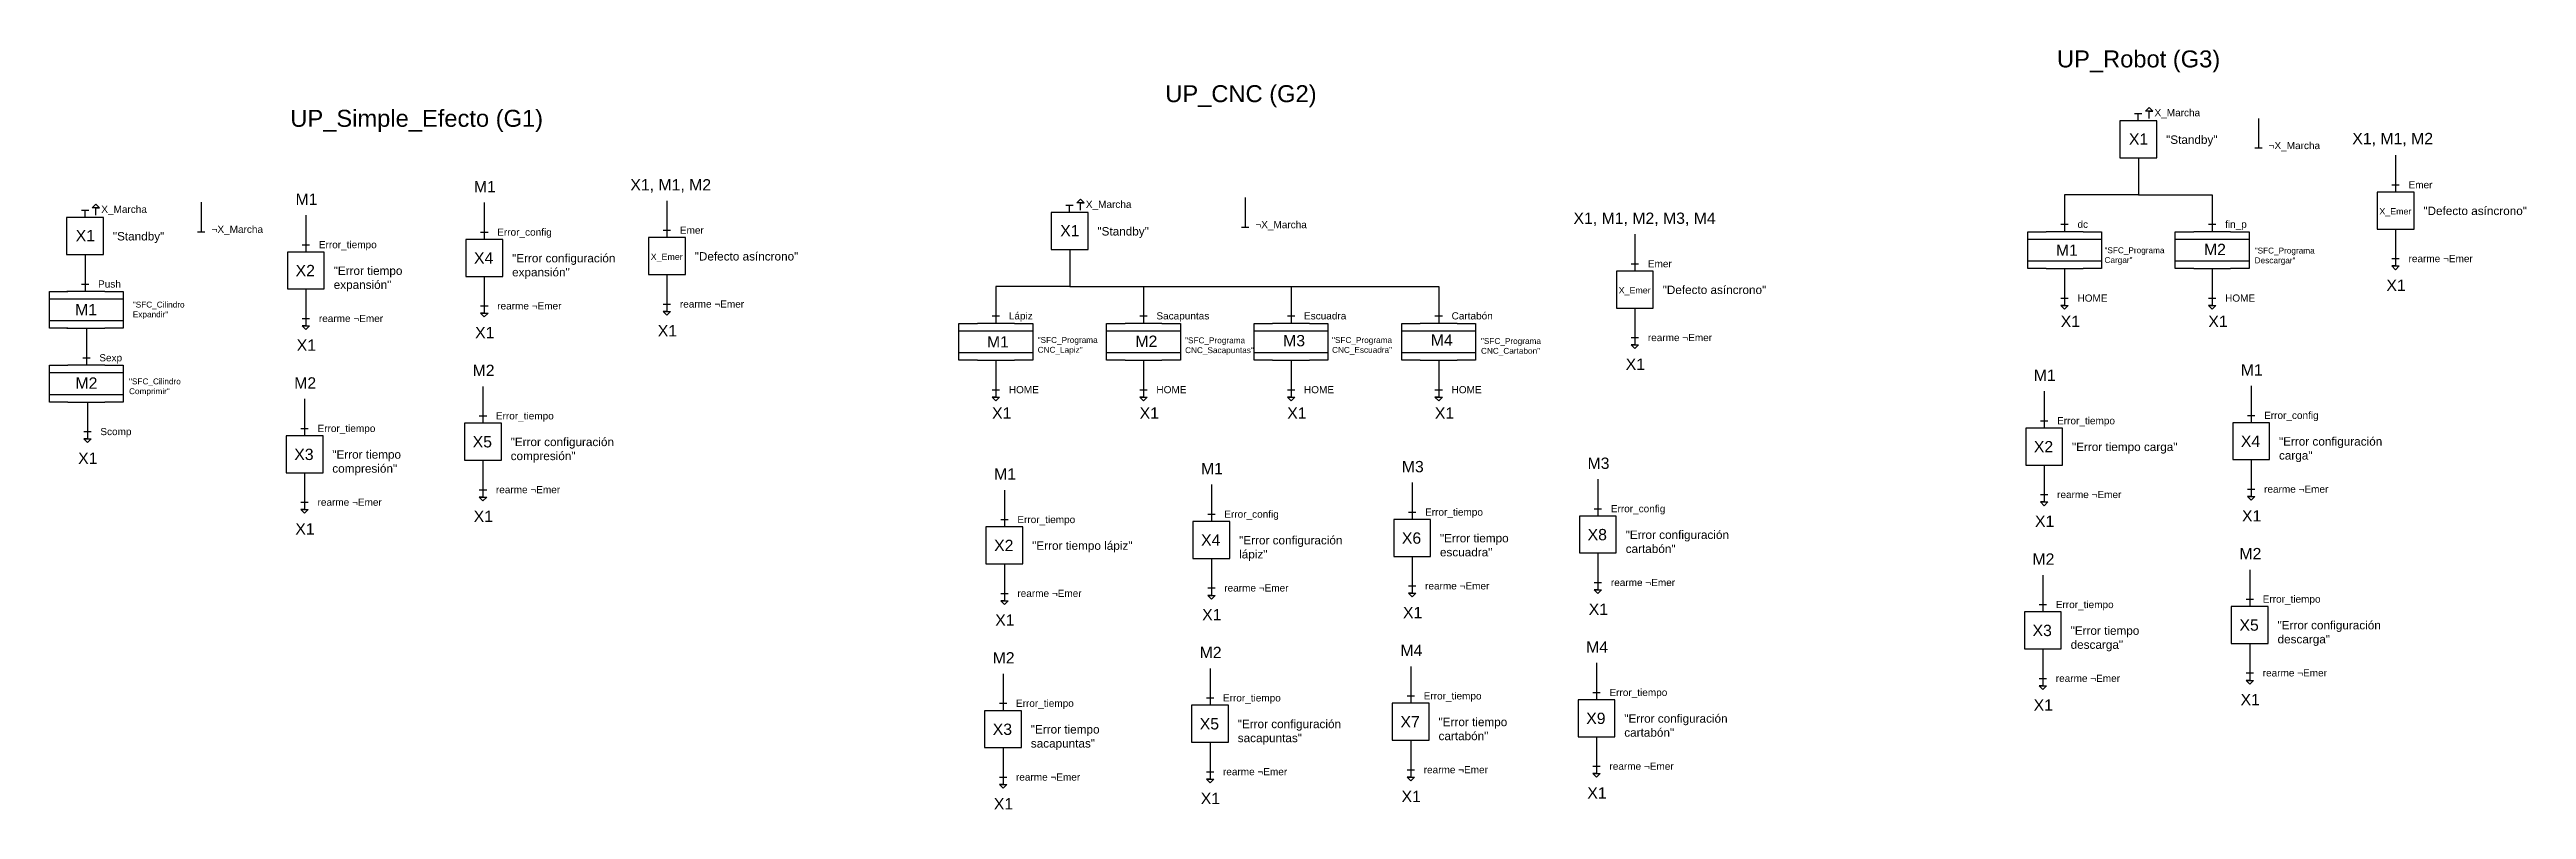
# Model space of a CAD drawing. Header units: millimetres. Extents: x -14297 to 27973, y -19860 to 17801.
# Drawn here: x -14297 to 19267, y -11492 to -1195 of the extents above; entities that cross this region are included whole.
import ezdxf

# ---------------------------------------------------------------- set-up
doc = ezdxf.new("R2010")
doc.units = ezdxf.units.MM
doc.styles.get("Standard").update_dxf_attribs({"font": 'arial.ttf'})

msp = doc.modelspace()

# ---------------------------------------------------------------- texts
at = {"attachment_point": 1}
for s, width, gutter_width, heights, insert, char_height in [('UP_Robot (G3)', 2339.69, 1149, [0], (12905, -1207), 229.77), ('UP_CNC (G2)', 2079.71, 1149, [0], (822, -1678), 229.77), ('UP_Simple_Efecto (G1)', 3539.42, 1149, [0], (-11034, -2012), 229.77), ('X_Marcha', 745.17, 485, [0], (14227, -2002), 97.1), ('X1', 783.97, 766, [0], (13880, -2331), 153.2), ('X1, M1, M2', 1295.43, 766, [0], (16907, -2324), 153.2), ('"Standby"', 582.61, 569, [0], (14384, -2359), 113.8), ('¬X_Marcha', 745.17, 485, [0], (15773, -2447), 97.1), ('M1', 359.92, 766, [0], (-8546, -2976), 153.2), ('X1, M1, M2', 1647.32, 766, [0], (-6426, -2951), 153.2), ('Emer', 496.88, 485, [0], (17669, -2979), 97.1), ('X_Marcha', 745.17, 485, [0], (-13595, -3311), 97.1), ('M1', 359.92, 766, [0], (-10963, -3146), 153.2), ('X_Marcha', 745.17, 485, [0], (-254, -3244), 97.1), ('X_Emer', 439.03, 429, [0], (17274, -3344), 85.8), ('"Defecto asíncrono"', 1466.71, 569, [0], (17870, -3324), 113.84), ('X1', 783.97, 766, [0], (-13942, -3640), 153.2), ('"Standby"', 582.61, 569, [0], (-13438, -3668), 113.8), ('¬X_Marcha', 745.17, 485, [0], (-12101, -3582), 97.1), ('Error_config', 496.88, 485, [0], (-8230, -3620), 97.09), ('Emer', 496.88, 485, [0], (-5755, -3595), 97.1), ('X1', 783.97, 766, [0], (-601, -3573), 153.2), ('"Standby"', 582.61, 569, [0], (-97, -3601), 113.8), ('¬X_Marcha', 745.17, 485, [0], (2043, -3519), 97.1), ('X1, M1, M2, M3, M4', 1907.59, 766, [0], (6354, -3404), 153.18), ('dc', 684.04, 485, [0], (13183, -3514), 97.1), ('fin_p', 684.04, 485, [0], (15183, -3514), 97.1), ('Error_tiempo', 496.88, 485, [0], (-10647, -3790), 97.09), ('X4', 783.97, 766, [0], (-8545, -3943), 153.2), ('"Error configuración expansión"', 1466.71, 569, [0], (-8029, -3965), 113.84), ('X_Emer', 439.03, 429, [0], (-6150, -3960), 85.8), ('"Defecto asíncrono"', 1466.71, 569, [0], (-5554, -3940), 113.84), ('M1', 783.97, 766, [0], (12891, -3837), 153.2), ('"SFC_Programa\\PCargar"', 794.58, 398, [0], (13549, -3875), 79.69), ('M2', 783.97, 766, [0], (14897, -3827), 153.2), ('"SFC_Programa\\PDescargar"', 794.58, 398, [0], (15584, -3879), 79.69), ('rearme ¬Emer', 918.63, 485, [126], (17669, -3979), 97.09), ('Push', 496.88, 485, [0], (-13639, -4323), 97.1), ('X2', 783.97, 766, [0], (-10962, -4113), 153.2), ('"Error tiempo expansión"', 1466.71, 569, [0], (-10446, -4135), 113.84), ('Emer', 496.88, 485, [0], (7361, -4049), 97.1), ('X1', 783.97, 766, [0], (17369, -4313), 153.2), ('M1', 783.97, 766, [0], (-13950, -4643), 153.2), ('"SFC_Cilindro\\PExpandir"', 794.58, 398, [0], (-13168, -4611), 79.69), ('rearme ¬Emer', 918.63, 485, [126], (-8230, -4620), 97.09), ('rearme ¬Emer', 918.63, 485, [126], (-5755, -4595), 97.09), ('X_Emer', 439.03, 429, [0], (6966, -4414), 85.8), ('"Defecto asíncrono"', 1466.71, 569, [0], (7562, -4394), 113.84), ('HOME', 684.04, 485, [0], (13183, -4514), 97.1), ('HOME', 684.04, 485, [0], (15183, -4514), 97.1), ('rearme ¬Emer', 918.63, 485, [126], (-10647, -4790), 97.09), ('X1', 783.97, 766, [0], (-8530, -4954), 153.2), ('X1', 783.97, 766, [0], (-6055, -4929), 153.2), ('Lápiz', 684.04, 485, [0], (-1298, -4755), 97.1), ('Sacapuntas', 684.04, 485, [0], (702, -4755), 97.1), ('Escuadra', 684.04, 485, [0], (2702, -4755), 97.1), ('Cartabón', 684.04, 485, [0], (4702, -4755), 97.1), ('X1', 783.97, 766, [0], (12956, -4802), 153.2), ('X1', 783.97, 766, [0], (14956, -4802), 153.2), ('Sexp', 496.88, 485, [0], (-13622, -5323), 97.1), ('X1', 783.97, 766, [0], (-10947, -5124), 153.2), ('M1', 783.97, 766, [0], (-1594, -5079), 153.2), ('"SFC_Programa\\PCNC_Lapiz"', 794.58, 398, [0], (-907, -5091), 79.69), ('M2', 783.97, 766, [0], (417, -5071), 153.2), ('"SFC_Programa\\PCNC_Sacapuntas"', 794.58, 398, [0], (1091, -5096), 79.69), ('M3', 783.97, 766, [0], (2419, -5063), 153.2), ('"SFC_Programa\\PCNC_Escuadra"', 794.58, 398, [0], (3082, -5092), 79.69), ('M4', 783.97, 766, [0], (4420, -5056), 153.2), ('"SFC_Programa\\PCNC_Cartabon"', 794.58, 398, [0], (5100, -5105), 79.69), ('rearme ¬Emer', 918.63, 485, [126], (7361, -5049), 97.09), ('M2', 783.97, 766, [0], (-13945, -5638), 153.2), ('"SFC_Cilindro\\PComprimir"', 794.58, 398, [0], (-13219, -5652), 79.69), ('M2', 359.92, 766, [0], (-10981, -5636), 153.2), ('M2', 359.92, 766, [0], (-8564, -5466), 153.2), ('X1', 783.97, 766, [0], (7061, -5382), 153.2), ('M1', 359.92, 766, [0], (12591, -5532), 153.2), ('M1', 359.92, 766, [0], (15396, -5459), 153.2), ('HOME', 684.04, 485, [0], (-1298, -5755), 97.1), ('HOME', 684.04, 485, [0], (702, -5755), 97.1), ('HOME', 684.04, 485, [0], (2702, -5755), 97.1), ('HOME', 684.04, 485, [0], (4702, -5755), 97.1), ('Scomp', 496.88, 485, [0], (-13608, -6323), 97.1), ('Error_tiempo', 496.88, 485, [0], (-10665, -6280), 97.09), ('Error_tiempo', 496.88, 485, [0], (-8248, -6110), 97.09), ('X1', 783.97, 766, [0], (-1525, -6044), 153.2), ('X1', 783.97, 766, [0], (475, -6044), 153.2), ('X1', 783.97, 766, [0], (2475, -6044), 153.2), ('X1', 783.97, 766, [0], (4475, -6044), 153.2), ('Error_tiempo', 496.88, 485, [0], (12907, -6176), 97.09), ('Error_config', 496.88, 485, [0], (15712, -6103), 97.09), ('X1', 783.97, 766, [0], (-13909, -6657), 153.2), ('X3', 783.97, 766, [0], (-10980, -6604), 153.2), ('"Error tiempo compresión"', 1466.71, 569, [0], (-10465, -6625), 113.84), ('X5', 783.97, 766, [0], (-8563, -6433), 153.2), ('"Error configuración compresión"', 1466.71, 569, [0], (-8048, -6455), 113.84), ('X2', 783.97, 766, [0], (12592, -6500), 153.2), ('"Error tiempo carga"', 1466.71, 569, [0], (13108, -6522), 113.84), ('X4', 783.97, 766, [0], (15397, -6426), 153.2), ('"Error configuración carga"', 1466.71, 569, [0], (15913, -6448), 113.84), ('M1', 359.92, 766, [0], (-1498, -6871), 153.2), ('M1', 359.92, 766, [0], (1306, -6797), 153.2), ('M3', 359.92, 766, [0], (4027, -6770), 153.2), ('M3', 359.92, 766, [0], (6544, -6724), 153.2), ('rearme ¬Emer', 918.63, 485, [126], (-10665, -7280), 97.09), ('rearme ¬Emer', 918.63, 485, [126], (-8248, -7110), 97.09), ('Error_config', 496.88, 485, [0], (6860, -7368), 97.09), ('rearme ¬Emer', 918.63, 485, [126], (12907, -7176), 97.09), ('rearme ¬Emer', 918.63, 485, [126], (15712, -7103), 97.09), ('X1', 783.97, 766, [0], (-10966, -7614), 153.2), ('X1', 783.97, 766, [0], (-8549, -7444), 153.2), ('Error_tiempo', 496.88, 485, [0], (-1182, -7515), 97.09), ('Error_config', 496.88, 485, [0], (1622, -7442), 97.09), ('Error_tiempo', 496.88, 485, [0], (4343, -7414), 97.09), ('X8', 783.97, 766, [0], (6545, -7691), 153.2), ('"Error configuración cartabón"', 1466.71, 569, [0], (7061, -7713), 113.84), ('X1', 783.97, 766, [0], (12607, -7510), 153.2), ('X1', 783.97, 766, [0], (15412, -7437), 153.2), ('X2', 783.97, 766, [0], (-1497, -7838), 153.2), ('"Error tiempo lápiz"', 1466.71, 569, [0], (-981, -7860), 113.84), ('X4', 783.97, 766, [0], (1307, -7765), 153.2), ('"Error configuración lápiz"', 1466.71, 569, [0], (1823, -7787), 113.84), ('X6', 783.97, 766, [0], (4028, -7738), 153.2), ('"Error tiempo escuadra"', 1466.71, 569, [0], (4544, -7759), 113.84), ('M2', 359.92, 766, [0], (12573, -8023), 153.2), ('M2', 359.92, 766, [0], (15377, -7949), 153.2), ('rearme ¬Emer', 918.63, 485, [126], (6860, -8368), 97.09), ('rearme ¬Emer', 918.63, 485, [126], (-1182, -8515), 97.09), ('rearme ¬Emer', 918.63, 485, [126], (1622, -8442), 97.09), ('rearme ¬Emer', 918.63, 485, [126], (4343, -8414), 97.09), ('X1', 783.97, 766, [0], (6560, -8702), 153.2), ('Error_tiempo', 496.88, 485, [0], (12889, -8667), 97.09), ('Error_tiempo', 496.88, 485, [0], (15693, -8593), 97.09), ('X1', 783.97, 766, [0], (-1482, -8849), 153.2), ('X1', 783.97, 766, [0], (1322, -8776), 153.2), ('X1', 783.97, 766, [0], (4043, -8748), 153.2), ('X3', 783.97, 766, [0], (12574, -8990), 153.2), ('"Error tiempo descarga"', 1466.71, 569, [0], (13090, -9012), 113.84), ('X5', 783.97, 766, [0], (15378, -8917), 153.2), ('"Error configuración descarga"', 1466.71, 569, [0], (15894, -8938), 113.84), ('M2', 359.92, 766, [0], (-1517, -9361), 153.2), ('M2', 359.92, 766, [0], (1288, -9288), 153.2), ('M4', 359.92, 766, [0], (4008, -9261), 153.2), ('M4', 359.92, 766, [0], (6525, -9214), 153.2), ('rearme ¬Emer', 918.63, 485, [126], (12889, -9667), 97.09), ('rearme ¬Emer', 918.63, 485, [126], (15693, -9593), 97.09), ('Error_tiempo', 496.88, 485, [0], (-1201, -10005), 97.09), ('Error_tiempo', 496.88, 485, [0], (1604, -9932), 97.09), ('Error_tiempo', 496.88, 485, [0], (4324, -9905), 97.09), ('Error_tiempo', 496.88, 485, [0], (6841, -9858), 97.09), ('X1', 783.97, 766, [0], (12589, -10001), 153.2), ('X1', 783.97, 766, [0], (15393, -9927), 153.2), ('X3', 783.97, 766, [0], (-1516, -10329), 153.2), ('"Error tiempo sacapuntas"', 1466.71, 569, [0], (-1000, -10350), 113.84), ('X5', 783.97, 766, [0], (1289, -10255), 153.2), ('"Error configuración sacapuntas"', 1466.71, 569, [0], (1804, -10277), 113.84), ('X7', 783.97, 766, [0], (4009, -10228), 153.2), ('"Error tiempo cartabón"', 1466.71, 569, [0], (4525, -10250), 113.84), ('X9', 783.97, 766, [0], (6526, -10181), 153.2), ('"Error configuración cartabón"', 1466.71, 569, [0], (7042, -10203), 113.84), ('rearme ¬Emer', 918.63, 485, [126], (-1201, -11005), 97.09), ('rearme ¬Emer', 918.63, 485, [126], (1604, -10932), 97.09), ('rearme ¬Emer', 918.63, 485, [126], (4324, -10905), 97.09), ('rearme ¬Emer', 918.63, 485, [126], (6841, -10858), 97.09), ('X1', 783.97, 766, [0], (-1501, -11339), 153.2), ('X1', 783.97, 766, [0], (1303, -11266), 153.2), ('X1', 783.97, 766, [0], (4024, -11239), 153.2), ('X1', 783.97, 766, [0], (6541, -11192), 153.2)]:
    msp.add_mtext_dynamic_manual_height_columns(s, width=width, gutter_width=gutter_width, heights=heights, dxfattribs=dict(at, insert=insert, char_height=char_height))

# ---------------------------------------------------------------- linework, layer by layer
for p, q in [((14103, -2030), (14153, -1980)), ((14203, -2030), (14153, -1980)), ((13757, -2163), (13757, -2663)), ((14257, -2163), (13757, -2163)), ((13957, -2063), (14057, -2063)), ((14007, -2163), (14007, -2063)), ((14203, -2030), (14103, -2030)), ((14153, -2130), (14153, -2030)), ((14153, -2030), (14203, -2030)), ((14257, -2663), (14257, -2163)), ((15634, -2128), (15634, -2528)), ((13757, -2663), (14257, -2663)), ((14008, -2663), (14008, -3163)), ((15584, -2528), (15684, -2528)), ((17494, -2628), (17494, -3128)), ((-13719, -3340), (-13669, -3290)), ((-13619, -3340), (-13719, -3340)), ((-13619, -3340), (-13669, -3290)), ((-13669, -3440), (-13669, -3340)), ((-13669, -3340), (-13619, -3340)), ((-12240, -3263), (-12240, -3663)), ((-8405, -3269), (-8405, -3769)), ((-5930, -3244), (-5930, -3744)), ((-524, -3305), (-424, -3305)), ((-474, -3405), (-474, -3305)), ((-378, -3272), (-328, -3222)), ((-278, -3272), (-378, -3272)), ((-278, -3272), (-328, -3222)), ((-328, -3372), (-328, -3272)), ((-328, -3272), (-278, -3272)), ((1904, -3200), (1904, -3600)), ((14008, -3163), (13008, -3163)), ((13008, -3163), (13008, -3663)), ((14008, -3163), (15008, -3163)), ((15008, -3163), (15008, -3663)), ((17244, -3128), (17244, -3628)), ((17744, -3128), (17244, -3128)), ((17444, -3028), (17544, -3028)), ((17744, -3628), (17744, -3128)), ((-14065, -3472), (-14065, -3972)), ((-13565, -3472), (-14065, -3472)), ((-13865, -3372), (-13765, -3372)), ((-13815, -3472), (-13815, -3372)), ((-13565, -3972), (-13565, -3472)), ((-12290, -3663), (-12190, -3663)), ((-10822, -3439), (-10822, -3939)), ((-8455, -3669), (-8355, -3669)), ((-5980, -3644), (-5880, -3644)), ((-724, -3405), (-724, -3905)), ((-224, -3405), (-724, -3405)), ((-224, -3905), (-224, -3405)), ((1854, -3600), (1954, -3600)), ((12508, -4163), (12508, -3663)), ((12508, -3663), (12758, -3663)), ((13258, -3663), (12758, -3663)), ((12958, -3563), (13058, -3563)), ((13258, -3663), (13508, -3663)), ((13508, -3663), (13508, -4163)), ((14508, -4163), (14508, -3663)), ((14508, -3663), (14758, -3663)), ((15258, -3663), (14758, -3663)), ((14958, -3563), (15058, -3563)), ((15258, -3663), (15508, -3663)), ((15508, -3663), (15508, -4163)), ((17244, -3628), (17744, -3628)), ((17494, -3628), (17494, -4128)), ((-14065, -3972), (-13565, -3972)), ((-13814, -3972), (-13814, -4472)), ((-11073, -3939), (-11073, -4439)), ((-10573, -3939), (-11073, -3939)), ((-10872, -3839), (-10772, -3839)), ((-10573, -4439), (-10573, -3939)), ((-8656, -3769), (-8656, -4269)), ((-8156, -3769), (-8656, -3769)), ((-8156, -4269), (-8156, -3769)), ((-6180, -3744), (-6180, -4244)), ((-5680, -3744), (-6180, -3744)), ((-5680, -4244), (-5680, -3744)), ((-724, -3905), (-224, -3905)), ((-473, -3905), (-473, -4405)), ((7186, -3698), (7186, -4198)), ((12508, -3763), (13508, -3763)), ((14508, -3763), (15508, -3763)), ((-8656, -4269), (-8156, -4269)), ((-8405, -4269), (-8405, -4769)), ((-6180, -4244), (-5680, -4244)), ((-5930, -4244), (-5930, -4744)), ((6935, -4198), (6935, -4698)), ((7435, -4198), (6935, -4198)), ((7136, -4098), (7236, -4098)), ((7435, -4698), (7435, -4198)), ((13508, -4063), (12508, -4063)), ((12758, -4163), (12508, -4163)), ((12758, -4163), (13258, -4163)), ((13008, -4163), (13008, -4663)), ((13508, -4163), (13258, -4163)), ((15508, -4063), (14508, -4063)), ((14758, -4163), (14508, -4163)), ((14758, -4163), (15258, -4163)), ((15008, -4163), (15008, -4663)), ((15508, -4163), (15258, -4163)), ((17444, -4028), (17544, -4028)), ((17494, -4128), (17444, -4128)), ((17444, -4128), (17544, -4128)), ((17444, -4128), (17494, -4178)), ((17544, -4128), (17494, -4178)), ((-14297, -4972), (-14297, -4472)), ((-14297, -4472), (-14047, -4472)), ((-14297, -4572), (-13297, -4572)), ((-13564, -4472), (-14064, -4472)), ((-13547, -4472), (-14047, -4472)), ((-13864, -4372), (-13764, -4372)), ((-13547, -4472), (-13297, -4472)), ((-13297, -4472), (-13297, -4972)), ((-11073, -4439), (-10573, -4439)), ((-10822, -4439), (-10822, -4939)), ((-8455, -4669), (-8355, -4669)), ((-5980, -4644), (-5880, -4644)), ((-473, -4405), (-1473, -4405)), ((-1473, -4405), (-1473, -4905)), ((-473, -4405), (527, -4405)), ((527, -4405), (1527, -4405)), ((527, -4405), (527, -4905)), ((1527, -4405), (2527, -4405)), ((2527, -4405), (4527, -4405)), ((2527, -4405), (2527, -4905)), ((4527, -4405), (4527, -4905)), ((6935, -4698), (7435, -4698)), ((7186, -4698), (7186, -5198)), ((12958, -4563), (13058, -4563)), ((13008, -4663), (12958, -4663)), ((12958, -4663), (13058, -4663)), ((12958, -4663), (13008, -4713)), ((13058, -4663), (13008, -4713)), ((14958, -4563), (15058, -4563)), ((15008, -4663), (14958, -4663)), ((14958, -4663), (15058, -4663)), ((14958, -4663), (15008, -4713)), ((15058, -4663), (15008, -4713)), ((-13297, -4872), (-14297, -4872)), ((-14047, -4972), (-14297, -4972)), ((-14064, -4972), (-13564, -4972)), ((-14047, -4972), (-13547, -4972)), ((-13797, -4972), (-13797, -5472)), ((-13297, -4972), (-13547, -4972)), ((-10872, -4839), (-10772, -4839)), ((-10822, -4939), (-10872, -4939)), ((-10872, -4939), (-10772, -4939)), ((-10872, -4939), (-10822, -4989)), ((-10772, -4939), (-10822, -4989)), ((-8405, -4769), (-8455, -4769)), ((-8455, -4769), (-8355, -4769)), ((-8455, -4769), (-8405, -4819)), ((-8355, -4769), (-8405, -4819)), ((-5930, -4744), (-5980, -4744)), ((-5980, -4744), (-5880, -4744)), ((-5980, -4744), (-5930, -4794)), ((-5880, -4744), (-5930, -4794)), ((-1973, -5405), (-1973, -4905)), ((-1973, -4905), (-1723, -4905)), ((-1973, -5005), (-973, -5005)), ((-1223, -4905), (-1723, -4905)), ((-1523, -4805), (-1423, -4805)), ((-1223, -4905), (-973, -4905)), ((-973, -4905), (-973, -5405)), ((27, -5405), (27, -4905)), ((27, -4905), (277, -4905)), ((27, -5005), (1027, -5005)), ((777, -4905), (277, -4905)), ((477, -4805), (577, -4805)), ((777, -4905), (1027, -4905)), ((1027, -4905), (1027, -5405)), ((2027, -5405), (2027, -4905)), ((2027, -4905), (2277, -4905)), ((2027, -5005), (3027, -5005)), ((2777, -4905), (2277, -4905)), ((2477, -4805), (2577, -4805)), ((2777, -4905), (3027, -4905)), ((3027, -4905), (3027, -5405)), ((4027, -5405), (4027, -4905)), ((4027, -4905), (4277, -4905)), ((4027, -5005), (5027, -5005)), ((4777, -4905), (4277, -4905)), ((4477, -4805), (4577, -4805)), ((4777, -4905), (5027, -4905)), ((5027, -4905), (5027, -5405)), ((-973, -5305), (-1973, -5305)), ((1027, -5305), (27, -5305)), ((3027, -5305), (2027, -5305)), ((5027, -5305), (4027, -5305)), ((7136, -5098), (7236, -5098)), ((7186, -5198), (7136, -5198)), ((7136, -5198), (7236, -5198)), ((7136, -5198), (7186, -5248)), ((7236, -5198), (7186, -5248)), ((-14297, -5972), (-14297, -5472)), ((-14297, -5472), (-14047, -5472)), ((-14297, -5572), (-13297, -5572)), ((-13547, -5472), (-14047, -5472)), ((-13847, -5372), (-13747, -5372)), ((-13547, -5472), (-13297, -5472)), ((-13297, -5472), (-13297, -5972)), ((-1723, -5405), (-1973, -5405)), ((-1723, -5405), (-1223, -5405)), ((-1473, -5405), (-1473, -5905)), ((-973, -5405), (-1223, -5405)), ((277, -5405), (27, -5405)), ((277, -5405), (777, -5405)), ((527, -5405), (527, -5905)), ((1027, -5405), (777, -5405)), ((2277, -5405), (2027, -5405)), ((2277, -5405), (2777, -5405)), ((2527, -5405), (2527, -5905)), ((3027, -5405), (2777, -5405)), ((4277, -5405), (4027, -5405)), ((4277, -5405), (4777, -5405)), ((4527, -5405), (4527, -5905)), ((5027, -5405), (4777, -5405)), ((-13297, -5872), (-14297, -5872)), ((-14047, -5972), (-14297, -5972)), ((-14047, -5972), (-13547, -5972)), ((-13783, -5972), (-13783, -6472)), ((-13297, -5972), (-13547, -5972)), ((-10840, -5929), (-10840, -6429)), ((-8423, -5759), (-8423, -6259)), ((-1523, -5805), (-1423, -5805)), ((-1473, -5905), (-1523, -5905)), ((-1523, -5905), (-1423, -5905)), ((-1523, -5905), (-1473, -5955)), ((-1423, -5905), (-1473, -5955)), ((477, -5805), (577, -5805)), ((527, -5905), (477, -5905)), ((477, -5905), (577, -5905)), ((477, -5905), (527, -5955)), ((577, -5905), (527, -5955)), ((2477, -5805), (2577, -5805)), ((2527, -5905), (2477, -5905)), ((2477, -5905), (2577, -5905)), ((2477, -5905), (2527, -5955)), ((2577, -5905), (2527, -5955)), ((4477, -5805), (4577, -5805)), ((4527, -5905), (4477, -5905)), ((4477, -5905), (4577, -5905)), ((4477, -5905), (4527, -5955)), ((4577, -5905), (4527, -5955)), ((12732, -5826), (12732, -6326)), ((15537, -5752), (15537, -6252)), ((-13833, -6372), (-13733, -6372)), ((-10890, -6329), (-10790, -6329)), ((-8674, -6259), (-8674, -6759)), ((-8174, -6259), (-8674, -6259)), ((-8473, -6159), (-8373, -6159)), ((-8174, -6759), (-8174, -6259)), ((12482, -6326), (12482, -6826)), ((12982, -6326), (12482, -6326)), ((12682, -6226), (12782, -6226)), ((12982, -6826), (12982, -6326)), ((15286, -6252), (15286, -6752)), ((15786, -6252), (15286, -6252)), ((15487, -6152), (15587, -6152)), ((15786, -6752), (15786, -6252)), ((-13783, -6472), (-13833, -6472)), ((-13833, -6472), (-13733, -6472)), ((-13833, -6472), (-13783, -6522)), ((-13733, -6472), (-13783, -6522)), ((-11091, -6429), (-11091, -6929)), ((-10591, -6429), (-11091, -6429)), ((-10591, -6929), (-10591, -6429)), ((-11091, -6929), (-10591, -6929)), ((-10840, -6929), (-10840, -7429)), ((-8674, -6759), (-8174, -6759)), ((-8423, -6759), (-8423, -7259)), ((6685, -7017), (6685, -7517)), ((12482, -6826), (12982, -6826)), ((12732, -6826), (12732, -7326)), ((15286, -6752), (15786, -6752)), ((15537, -6752), (15537, -7252)), ((-10890, -7329), (-10790, -7329)), ((-8473, -7159), (-8373, -7159)), ((-8423, -7259), (-8473, -7259)), ((-8473, -7259), (-8373, -7259)), ((-8473, -7259), (-8423, -7309)), ((-8373, -7259), (-8423, -7309)), ((-1357, -7164), (-1357, -7664)), ((1447, -7091), (1447, -7591)), ((4168, -7063), (4168, -7563)), ((12682, -7226), (12782, -7226)), ((12732, -7326), (12682, -7326)), ((12682, -7326), (12782, -7326)), ((12682, -7326), (12732, -7376)), ((12782, -7326), (12732, -7376)), ((15487, -7152), (15587, -7152)), ((15537, -7252), (15487, -7252)), ((15487, -7252), (15587, -7252)), ((15487, -7252), (15537, -7302)), ((15587, -7252), (15537, -7302)), ((-10840, -7429), (-10890, -7429)), ((-10890, -7429), (-10790, -7429)), ((-10890, -7429), (-10840, -7479)), ((-10790, -7429), (-10840, -7479)), ((-1608, -7664), (-1608, -8164)), ((-1108, -7664), (-1608, -7664)), ((-1407, -7564), (-1307, -7564)), ((-1108, -8164), (-1108, -7664)), ((1197, -7591), (1197, -8091)), ((1697, -7591), (1197, -7591)), ((1397, -7491), (1497, -7491)), ((1697, -8091), (1697, -7591)), ((3917, -7563), (3917, -8063)), ((4417, -7563), (3917, -7563)), ((4118, -7463), (4218, -7463)), ((4417, -8063), (4417, -7563)), ((6434, -7517), (6434, -8017)), ((6934, -7517), (6434, -7517)), ((6635, -7417), (6735, -7417)), ((6934, -8017), (6934, -7517)), ((6434, -8017), (6934, -8017)), ((6685, -8017), (6685, -8517)), ((-1608, -8164), (-1108, -8164)), ((-1357, -8164), (-1357, -8664)), ((1197, -8091), (1697, -8091)), ((1447, -8091), (1447, -8591)), ((3917, -8063), (4417, -8063)), ((4168, -8063), (4168, -8563)), ((12714, -8316), (12714, -8816)), ((15518, -8243), (15518, -8743)), ((-1407, -8564), (-1307, -8564)), ((-1357, -8664), (-1407, -8664)), ((-1407, -8664), (-1307, -8664)), ((-1407, -8664), (-1357, -8714)), ((-1307, -8664), (-1357, -8714)), ((1397, -8491), (1497, -8491)), ((1447, -8591), (1397, -8591)), ((1397, -8591), (1497, -8591)), ((1397, -8591), (1447, -8641)), ((1497, -8591), (1447, -8641)), ((4118, -8463), (4218, -8463)), ((4168, -8563), (4118, -8563)), ((4118, -8563), (4218, -8563)), ((4118, -8563), (4168, -8613)), ((4218, -8563), (4168, -8613)), ((6635, -8417), (6735, -8417)), ((6685, -8517), (6635, -8517)), ((6635, -8517), (6735, -8517)), ((6635, -8517), (6685, -8567)), ((6735, -8517), (6685, -8567)), ((12664, -8716), (12764, -8716)), ((15468, -8643), (15568, -8643)), ((12463, -8816), (12463, -9316)), ((12963, -8816), (12463, -8816)), ((12963, -9316), (12963, -8816)), ((15267, -8743), (15267, -9243)), ((15767, -8743), (15267, -8743)), ((15767, -9243), (15767, -8743)), ((12463, -9316), (12963, -9316)), ((12714, -9316), (12714, -9816)), ((15267, -9243), (15767, -9243)), ((15518, -9243), (15518, -9743)), ((-1376, -9654), (-1376, -10154)), ((1429, -9581), (1429, -10081)), ((4149, -9554), (4149, -10054)), ((6666, -9507), (6666, -10007)), ((12664, -9716), (12764, -9716)), ((15468, -9643), (15568, -9643)), ((-1426, -10054), (-1326, -10054)), ((1379, -9981), (1479, -9981)), ((3898, -10054), (3898, -10554)), ((4398, -10054), (3898, -10054)), ((4099, -9954), (4199, -9954)), ((4398, -10554), (4398, -10054)), ((6415, -10007), (6415, -10507)), ((6915, -10007), (6415, -10007)), ((6616, -9907), (6716, -9907)), ((6915, -10507), (6915, -10007)), ((12714, -9816), (12664, -9816)), ((12664, -9816), (12764, -9816)), ((12664, -9816), (12714, -9866)), ((12764, -9816), (12714, -9866)), ((15518, -9743), (15468, -9743)), ((15468, -9743), (15568, -9743)), ((15468, -9743), (15518, -9793)), ((15568, -9743), (15518, -9793)), ((-1627, -10154), (-1627, -10654)), ((-1127, -10154), (-1627, -10154)), ((-1127, -10654), (-1127, -10154)), ((1178, -10081), (1178, -10581)), ((1678, -10081), (1178, -10081)), ((1678, -10581), (1678, -10081)), ((-1627, -10654), (-1127, -10654)), ((-1376, -10654), (-1376, -11154)), ((1178, -10581), (1678, -10581)), ((1429, -10581), (1429, -11081)), ((3898, -10554), (4398, -10554)), ((4149, -10554), (4149, -11054)), ((6415, -10507), (6915, -10507)), ((6666, -10507), (6666, -11007)), ((-1426, -11054), (-1326, -11054)), ((1379, -10981), (1479, -10981)), ((4099, -10954), (4199, -10954)), ((4149, -11054), (4099, -11054)), ((4099, -11054), (4199, -11054)), ((4099, -11054), (4149, -11104)), ((4199, -11054), (4149, -11104)), ((6616, -10907), (6716, -10907)), ((6666, -11007), (6616, -11007)), ((6616, -11007), (6716, -11007)), ((6616, -11007), (6666, -11057)), ((6716, -11007), (6666, -11057)), ((-1376, -11154), (-1426, -11154)), ((-1426, -11154), (-1326, -11154)), ((-1426, -11154), (-1376, -11204)), ((-1326, -11154), (-1376, -11204)), ((1429, -11081), (1379, -11081)), ((1379, -11081), (1479, -11081)), ((1379, -11081), (1429, -11131)), ((1479, -11081), (1429, -11131))]:
    msp.add_line(p, q)

msp.set_redraw_order([(e.dxf.handle, doc.entitydb.next_handle()) for e in msp.query("TEXT MTEXT ATTDEF DIMENSION ARC_DIMENSION")])  # texts and dimensions are drawn at this point

doc.saveas('drawing.dxf')
